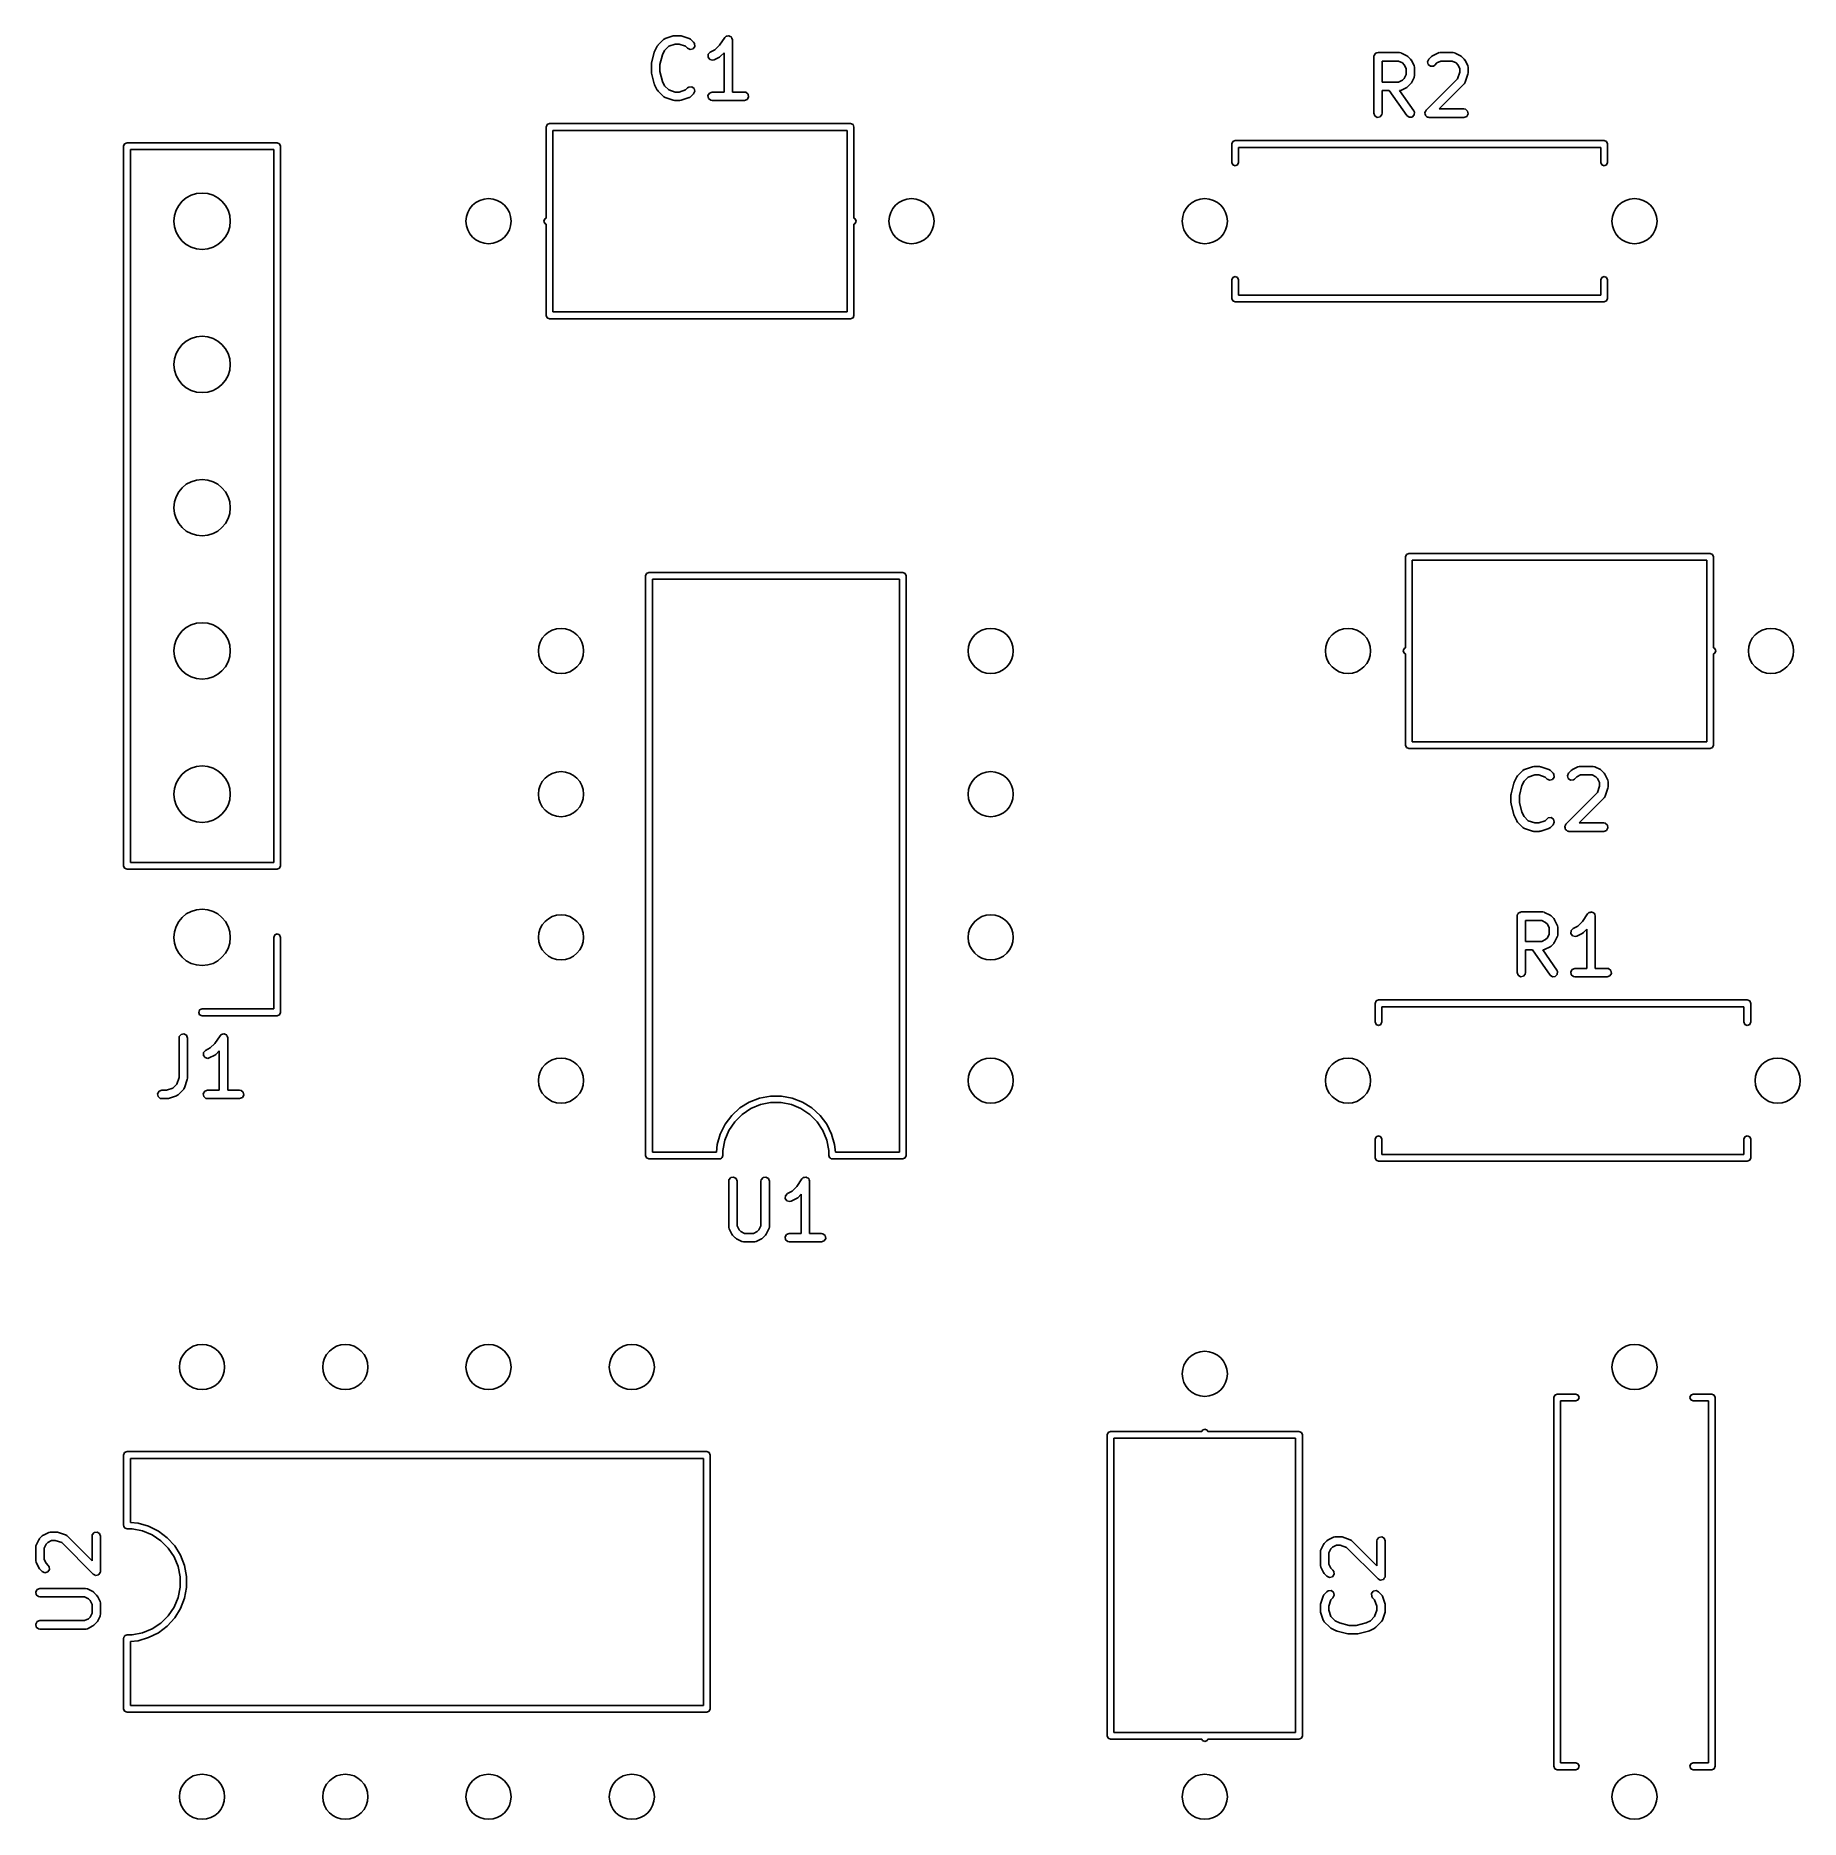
# Model space of a CAD drawing. Extents: x 129.1 to 160.4, y -117.2 to -85.6.
import ezdxf

# ---------------------------------------------------------------- set-up
doc = ezdxf.new("R2010")
doc.units = 0
doc.layers.add('BLACK', color=7, linetype='CONTINUOUS')

msp = doc.modelspace()

# ---------------------------------------------------------------- linework, layer by layer
at = {"layer": 'BLACK', "linetype": 'CONTINUOUS'}
for p, q in [((140.166491, -85.774643), (140.261729, -85.679405)), ((140.261729, -85.679405), (140.283066, -85.664464)), ((140.283066, -85.664464), (140.287534, -85.664073)), ((140.287534, -85.664073), (140.291045, -85.661287)), ((140.291045, -85.661287), (140.433901, -85.613668)), ((140.433901, -85.613668), (140.456081, -85.610378)), ((140.456081, -85.610378), (140.457619, -85.609819)), ((140.457619, -85.609819), (140.552857, -85.609819)), ((140.552857, -85.609819), (140.574939, -85.613712)), ((140.574939, -85.613712), (140.576574, -85.613668)), ((140.576574, -85.613668), (140.719431, -85.661287)), ((140.719431, -85.661287), (140.742336, -85.673689)), ((140.742336, -85.673689), (140.744683, -85.67751)), ((140.744683, -85.67751), (140.748747, -85.679405)), ((140.748747, -85.679405), (140.796366, -85.727024)), ((141.256476, -85.779896), (141.347596, -85.643216)), ((141.347596, -85.643216), (141.365589, -85.624381)), ((141.365589, -85.624381), (141.369728, -85.623169)), ((141.369728, -85.623169), (141.3725, -85.619867)), ((141.3725, -85.619867), (141.393932, -85.616087)), ((141.393932, -85.616087), (141.414827, -85.609974)), ((141.414827, -85.609974), (141.418776, -85.611706)), ((141.418776, -85.611706), (141.423024, -85.610958)), ((141.423024, -85.610958), (141.441872, -85.62184)), ((141.441872, -85.62184), (141.461807, -85.630587)), ((141.461807, -85.630587), (141.463718, -85.634454)), ((141.463718, -85.634454), (141.467453, -85.63661)), ((141.467453, -85.63661), (141.474897, -85.657063)), ((141.474897, -85.657063), (141.484545, -85.676576)), ((141.484545, -85.676576), (141.483524, -85.680765)), ((141.483524, -85.680765), (141.485, -85.684819)), ((141.485, -85.684819), (141.485, -86.609819)), ((140.051525, -86.0952), (140.099144, -85.904724)), ((140.099144, -85.904724), (140.104416, -85.892901)), ((140.104416, -85.892901), (140.104823, -85.889373)), ((140.104823, -85.889373), (140.152442, -85.794135)), ((140.152442, -85.794135), (140.1658, -85.776124)), ((140.1658, -85.776124), (140.166491, -85.774643)), ((140.242669, -85.94909), (140.199286, -86.122624)), ((140.281163, -85.872103), (140.242669, -85.94909)), ((140.355276, -85.79799), (140.281163, -85.872103)), ((140.469789, -85.759819), (140.355276, -85.79799)), ((140.540687, -85.759819), (140.469789, -85.759819)), ((140.6552, -85.79799), (140.540687, -85.759819)), ((140.6903, -85.83309), (140.6552, -85.79799)), ((140.736796, -85.854771), (140.6903, -85.83309)), ((140.786351, -85.841494), (140.736796, -85.854771)), ((140.815777, -85.799468), (140.786351, -85.841494)), ((140.796366, -85.727024), (140.811306, -85.748361)), ((140.811306, -85.748361), (140.815777, -85.799468)), ((141.052398, -85.991916), (141.055473, -85.940705)), ((141.082962, -86.033121), (141.052398, -85.991916)), ((141.055473, -85.940705), (141.090745, -85.903451)), ((141.13286, -86.045041), (141.082962, -86.033121)), ((141.090745, -85.903451), (141.175097, -85.861275)), ((141.253065, -85.989996), (141.157827, -86.037615)), ((141.175097, -85.861275), (141.256476, -85.779896)), ((141.25419, -85.988806), (141.253065, -85.989996)), ((141.272557, -85.975947), (141.25419, -85.988806)), ((141.335, -85.913504), (141.272557, -85.975947)), ((141.335, -86.609819), (141.335, -85.913504)), ((152.856905, -85.984819), (152.858622, -85.975077)), ((152.856905, -86.984819), (152.856905, -85.984819)), ((152.858044, -85.971795), (152.85971, -85.968909)), ((152.858622, -85.975077), (152.858044, -85.971795)), ((152.85971, -85.968909), (152.861428, -85.959167)), ((152.861428, -85.959167), (152.873953, -85.944239)), ((152.873953, -85.944239), (152.883696, -85.927366)), ((152.883696, -85.927366), (152.890054, -85.925051)), ((152.890054, -85.925051), (152.894405, -85.919867)), ((152.894405, -85.919867), (152.913596, -85.916482)), ((152.913596, -85.916482), (152.931905, -85.909819)), ((152.931905, -85.909819), (153.312857, -85.909819)), ((153.312857, -85.909819), (153.338509, -85.914342)), ((153.338509, -85.914342), (153.341944, -85.917224)), ((153.341944, -85.917224), (153.346398, -85.917737)), ((153.346398, -85.917737), (153.441636, -85.965356)), ((153.441636, -85.965356), (153.459646, -85.978714)), ((153.459646, -85.978714), (153.461128, -85.979405)), ((153.461128, -85.979405), (153.508747, -86.027024)), ((153.508747, -86.027024), (153.521606, -86.04539)), ((153.809572, -86.073521), (153.831253, -86.027024)), ((153.831253, -86.027024), (153.878872, -85.979405)), ((153.878872, -85.979405), (153.897238, -85.966545)), ((153.897238, -85.966545), (153.898364, -85.965356)), ((153.898364, -85.965356), (153.993602, -85.917737)), ((153.993602, -85.917737), (154.018568, -85.910311)), ((154.018568, -85.910311), (154.022929, -85.911352)), ((154.022929, -85.911352), (154.027143, -85.909819)), ((154.027143, -85.909819), (154.265238, -85.909819)), ((154.265238, -85.909819), (154.29089, -85.914342)), ((154.29089, -85.914342), (154.294325, -85.917224)), ((154.294325, -85.917224), (154.298779, -85.917737)), ((154.298779, -85.917737), (154.394017, -85.965356)), ((154.394017, -85.965356), (154.412027, -85.978714)), ((154.412027, -85.978714), (154.413509, -85.979405)), ((154.413509, -85.979405), (154.461128, -86.027024)), ((154.461128, -86.027024), (154.473987, -86.04539)), ((140.049286, -86.11339), (140.051885, -86.098648)), ((140.049286, -86.256247), (140.049286, -86.11339)), ((140.050471, -86.259504), (140.049286, -86.256247)), ((140.051525, -86.274437), (140.050471, -86.259504)), ((140.051885, -86.098648), (140.051525, -86.0952)), ((140.099144, -86.464913), (140.051525, -86.274437)), ((140.199286, -86.122624), (140.199286, -86.247013)), ((140.199286, -86.247013), (140.242669, -86.420547)), ((141.157827, -86.037615), (141.13286, -86.045041)), ((153.295152, -86.059819), (153.006905, -86.059819)), ((153.006905, -86.059819), (153.006905, -86.433628)), ((153.363668, -86.094077), (153.295152, -86.059819)), ((153.394075, -86.124484), (153.363668, -86.094077)), ((153.428333, -86.193), (153.394075, -86.124484)), ((153.394075, -86.368963), (153.428333, -86.300447)), ((153.428333, -86.300447), (153.428333, -86.193)), ((153.521606, -86.04539), (153.522796, -86.046516)), ((153.522796, -86.046516), (153.570415, -86.141754)), ((153.570415, -86.141754), (153.577841, -86.16672)), ((153.570927, -86.347239), (153.570415, -86.351693)), ((153.57381, -86.343804), (153.570927, -86.347239)), ((153.578333, -86.318152), (153.57381, -86.343804)), ((153.577841, -86.16672), (153.576799, -86.171081)), ((153.576799, -86.171081), (153.578333, -86.175295)), ((153.578333, -86.175295), (153.578333, -86.318152)), ((153.822849, -86.123075), (153.809572, -86.073521)), ((153.864875, -86.152502), (153.822849, -86.123075)), ((153.915982, -86.14803), (153.864875, -86.152502)), ((153.937319, -86.13309), (153.915982, -86.14803)), ((153.976332, -86.094077), (153.937319, -86.13309)), ((154.044848, -86.059819), (153.976332, -86.094077)), ((154.247533, -86.059819), (154.044848, -86.059819)), ((154.316049, -86.094077), (154.247533, -86.059819)), ((154.346456, -86.124484), (154.316049, -86.094077)), ((154.342542, -86.372876), (154.380714, -86.258363)), ((154.380714, -86.193), (154.346456, -86.124484)), ((154.380714, -86.258363), (154.380714, -86.193)), ((154.473987, -86.04539), (154.475177, -86.046516)), ((154.475177, -86.046516), (154.522796, -86.141754)), ((154.526865, -86.294251), (154.479246, -86.437107)), ((154.522796, -86.141754), (154.530222, -86.16672)), ((154.530714, -86.270533), (154.52682, -86.292615)), ((154.52682, -86.292615), (154.526865, -86.294251)), ((154.530222, -86.16672), (154.52918, -86.171081)), ((154.52918, -86.171081), (154.530714, -86.175295)), ((154.530714, -86.175295), (154.530714, -86.270533)), ((140.101132, -86.467857), (140.099144, -86.464913)), ((140.104823, -86.480264), (140.101132, -86.467857)), ((140.152442, -86.575502), (140.104823, -86.480264)), ((140.153628, -86.576625), (140.152442, -86.575502)), ((140.166491, -86.594994), (140.153628, -86.576625)), ((140.261729, -86.690233), (140.166491, -86.594994)), ((140.242669, -86.420547), (140.281163, -86.497534)), ((140.281163, -86.497534), (140.355276, -86.571648)), ((140.355276, -86.571648), (140.469789, -86.609819)), ((140.469789, -86.609819), (140.540687, -86.609819)), ((140.540687, -86.609819), (140.6552, -86.571647)), ((140.6552, -86.571647), (140.690299, -86.536548)), ((140.690299, -86.536548), (140.711636, -86.521607)), ((140.711636, -86.521607), (140.762744, -86.517135)), ((140.796366, -86.642613), (140.748748, -86.690232)), ((140.762744, -86.517135), (140.804769, -86.546561)), ((140.818047, -86.596116), (140.796366, -86.642613)), ((140.804769, -86.546561), (140.818047, -86.596116)), ((141.050425, -86.671795), (141.076077, -86.627366)), ((141.076077, -86.627366), (141.124286, -86.609819)), ((141.124286, -86.609819), (141.335, -86.609819)), ((141.485, -86.609819), (141.695714, -86.609819)), ((141.695714, -86.609819), (141.721366, -86.614342)), ((141.721366, -86.614342), (141.760666, -86.647319)), ((141.760666, -86.647319), (141.769575, -86.697843)), ((153.006905, -86.433628), (153.295152, -86.433628)), ((153.130951, -86.583628), (153.006905, -86.583628)), ((153.006905, -86.583628), (153.006905, -86.984819)), ((153.441891, -87.027829), (153.130951, -86.583628)), ((153.295152, -86.433628), (153.363668, -86.39937)), ((153.31707, -86.582094), (153.313806, -86.583282)), ((153.313806, -86.583282), (153.564776, -86.94181)), ((153.321431, -86.583136), (153.31707, -86.582094)), ((153.346398, -86.57571), (153.321431, -86.583136)), ((153.441636, -86.528091), (153.346398, -86.57571)), ((153.363668, -86.39937), (153.394075, -86.368963)), ((153.442761, -86.526901), (153.441636, -86.528091)), ((153.461128, -86.514042), (153.442761, -86.526901)), ((153.508747, -86.466423), (153.461128, -86.514042)), ((153.509438, -86.464941), (153.508747, -86.466423)), ((153.522796, -86.446931), (153.509438, -86.464941)), ((153.570415, -86.351693), (153.522796, -86.446931)), ((153.783634, -86.931786), (154.342542, -86.372876)), ((154.461128, -86.466423), (154.017733, -86.909819)), ((154.463023, -86.462358), (154.461128, -86.466423)), ((154.466843, -86.460012), (154.463023, -86.462358)), ((154.479246, -86.437107), (154.466843, -86.460012)), ((140.265793, -86.692128), (140.261729, -86.690233)), ((140.26814, -86.695948), (140.265793, -86.692128)), ((140.291045, -86.708351), (140.26814, -86.695948)), ((140.433901, -86.75597), (140.291045, -86.708351)), ((140.435536, -86.755925), (140.433901, -86.75597)), ((140.457619, -86.759819), (140.435536, -86.755925)), ((140.552857, -86.759819), (140.457619, -86.759819)), ((140.554395, -86.759258), (140.552857, -86.759819)), ((140.576574, -86.75597), (140.554395, -86.759258)), ((140.719431, -86.708351), (140.576574, -86.75597)), ((140.722942, -86.705563), (140.719431, -86.708351)), ((140.727411, -86.705173), (140.722942, -86.705563)), ((140.748748, -86.690232), (140.727411, -86.705173)), ((141.059334, -86.722319), (141.050425, -86.671795)), ((141.098634, -86.755296), (141.059334, -86.722319)), ((141.124286, -86.759819), (141.098634, -86.755296)), ((141.695714, -86.759819), (141.124286, -86.759819)), ((141.743923, -86.742272), (141.695714, -86.759819)), ((141.769575, -86.697843), (141.743923, -86.742272)), ((153.564776, -86.94181), (153.575781, -86.965418)), ((153.575781, -86.965418), (153.571302, -87.016525)), ((153.761953, -86.978283), (153.763402, -86.975175)), ((153.767794, -87.000085), (153.761953, -86.978283)), ((153.762806, -86.971795), (153.774096, -86.952239)), ((153.763402, -86.975175), (153.762806, -86.971795)), ((153.774096, -86.952239), (153.783634, -86.931786)), ((154.017733, -86.909819), (154.455714, -86.909819)), ((154.455714, -86.909819), (154.481366, -86.914342)), ((154.481366, -86.914342), (154.520666, -86.947319)), ((154.520666, -86.947319), (154.529575, -86.997843)), ((138.18, -87.23), (138.197574, -87.187574)), ((138.18, -88.848284), (138.18, -87.23)), ((138.197574, -87.187574), (138.24, -87.17)), ((138.24, -87.17), (143.58, -87.17)), ((138.3, -87.29), (138.3, -90.51)), ((143.52, -87.29), (138.3, -87.29)), ((143.52, -90.51), (143.52, -87.29)), ((143.58, -87.17), (143.622426, -87.187574)), ((143.622426, -87.187574), (143.64, -87.23)), ((143.64, -87.23), (143.64, -88.848284)), ((152.874452, -87.033028), (152.856905, -86.984819)), ((152.918881, -87.05868), (152.874452, -87.033028)), ((152.969405, -87.049771), (152.918881, -87.05868)), ((153.002382, -87.010471), (152.969405, -87.049771)), ((153.006905, -86.984819), (153.002382, -87.010471)), ((153.483912, -87.057261), (153.441891, -87.027829)), ((153.53502, -87.052797), (153.483912, -87.057261)), ((153.571302, -87.016525), (153.53502, -87.052797)), ((153.771715, -87.022319), (153.767794, -87.000085)), ((153.774342, -87.024523), (153.771715, -87.022319)), ((153.77523, -87.027837), (153.774342, -87.024523)), ((153.793721, -87.040785), (153.77523, -87.027837)), ((153.811015, -87.055296), (153.793721, -87.040785)), ((153.815599, -87.056104), (153.811015, -87.055296)), ((153.817256, -87.057264), (153.815599, -87.056104)), ((153.820544, -87.056976), (153.817256, -87.057264)), ((153.836667, -87.059819), (153.820544, -87.056976)), ((154.455714, -87.059819), (153.836667, -87.059819)), ((154.503923, -87.042272), (154.455714, -87.059819)), ((154.529575, -86.997843), (154.503923, -87.042272)), ((130.69, -87.57), (130.707574, -87.527574)), ((130.69, -100.33), (130.69, -87.57)), ((130.707574, -87.527574), (130.75, -87.51)), ((130.75, -87.51), (133.41, -87.51)), ((133.41, -87.51), (133.452426, -87.527574)), ((133.452426, -87.527574), (133.47, -87.57)), ((133.47, -87.57), (133.47, -100.33)), ((150.34, -87.53), (150.357574, -87.487574)), ((150.34, -87.86), (150.34, -87.53)), ((150.357574, -87.487574), (150.4, -87.47)), ((150.4, -87.47), (156.94, -87.47)), ((156.88, -87.59), (150.46, -87.59)), ((150.46, -87.59), (150.46, -87.86)), ((156.88, -87.86), (156.88, -87.59)), ((156.94, -87.47), (156.982426, -87.487574)), ((156.982426, -87.487574), (157, -87.53)), ((157, -87.53), (157, -87.86)), ((130.81, -87.63), (130.81, -100.27)), ((133.35, -87.63), (130.81, -87.63)), ((133.35, -100.27), (133.35, -87.63)), ((150.357574, -87.902426), (150.34, -87.86)), ((150.4, -87.92), (150.357574, -87.902426)), ((150.442426, -87.902426), (150.4, -87.92)), ((150.46, -87.86), (150.442426, -87.902426)), ((156.897574, -87.902426), (156.88, -87.86)), ((156.94, -87.92), (156.897574, -87.902426)), ((156.982426, -87.902426), (156.94, -87.92)), ((157, -87.86), (156.982426, -87.902426)), ((138.14, -88.9), (138.157574, -88.857574)), ((138.157574, -88.857574), (138.18, -88.848284)), ((143.64, -88.848284), (143.662426, -88.857574)), ((143.662426, -88.857574), (143.68, -88.9)), ((138.157574, -88.942426), (138.14, -88.9)), ((138.18, -88.951715), (138.157574, -88.942426)), ((138.18, -90.57), (138.18, -88.951715)), ((143.662426, -88.942426), (143.64, -88.951715)), ((143.64, -88.951715), (143.64, -90.57)), ((143.68, -88.9), (143.662426, -88.942426)), ((150.34, -89.94), (150.357574, -89.897574)), ((150.34, -90.27), (150.34, -89.94)), ((150.357574, -89.897574), (150.4, -89.88)), ((150.4, -89.88), (150.442426, -89.897574)), ((150.442426, -89.897574), (150.46, -89.94)), ((150.46, -89.94), (150.46, -90.21)), ((156.88, -89.94), (156.897574, -89.897574)), ((156.88, -90.21), (156.88, -89.94)), ((156.897574, -89.897574), (156.94, -89.88)), ((156.94, -89.88), (156.982426, -89.897574)), ((156.982426, -89.897574), (157, -89.94)), ((157, -89.94), (157, -90.27)), ((150.357574, -90.312426), (150.34, -90.27)), ((150.4, -90.33), (150.357574, -90.312426)), ((156.94, -90.33), (150.4, -90.33)), ((150.46, -90.21), (156.88, -90.21)), ((156.982426, -90.312426), (156.94, -90.33)), ((157, -90.27), (156.982426, -90.312426)), ((138.197574, -90.612426), (138.18, -90.57)), ((138.24, -90.63), (138.197574, -90.612426)), ((143.58, -90.63), (138.24, -90.63)), ((138.3, -90.51), (143.52, -90.51)), ((143.622426, -90.612426), (143.58, -90.63)), ((143.64, -90.57), (143.622426, -90.612426)), ((153.42, -94.85), (153.437574, -94.807574)), ((153.42, -96.468284), (153.42, -94.85)), ((153.437574, -94.807574), (153.48, -94.79)), ((153.48, -94.79), (158.82, -94.79)), ((158.82, -94.79), (158.862426, -94.807574)), ((158.862426, -94.807574), (158.88, -94.85)), ((158.88, -94.85), (158.88, -96.468284)), ((139.945, -95.19), (139.962574, -95.147574)), ((139.945, -105.47), (139.945, -95.19)), ((139.962574, -95.147574), (140.005, -95.13)), ((140.005, -95.13), (144.505, -95.13)), ((144.505, -95.13), (144.547426, -95.147574)), ((144.547426, -95.147574), (144.565, -95.19)), ((144.565, -95.19), (144.565, -105.47)), ((153.54, -94.91), (153.54, -98.13)), ((158.76, -94.91), (153.54, -94.91)), ((158.76, -98.13), (158.76, -94.91)), ((140.065, -95.25), (140.065, -105.41)), ((144.445, -95.25), (140.065, -95.25)), ((144.445, -105.41), (144.445, -95.25)), ((153.397574, -96.477574), (153.42, -96.468284)), ((158.88, -96.468284), (158.902426, -96.477574)), ((153.38, -96.52), (153.397574, -96.477574)), ((153.397574, -96.562426), (153.38, -96.52)), ((153.42, -96.571715), (153.397574, -96.562426)), ((153.42, -98.19), (153.42, -96.571715)), ((158.902426, -96.562426), (158.88, -96.571715)), ((158.88, -96.571715), (158.88, -98.19)), ((158.902426, -96.477574), (158.92, -96.52)), ((158.92, -96.52), (158.902426, -96.562426)), ((153.437574, -98.232426), (153.42, -98.19)), ((153.48, -98.25), (153.437574, -98.232426)), ((158.82, -98.25), (153.48, -98.25)), ((153.54, -98.13), (158.76, -98.13)), ((158.862426, -98.232426), (158.82, -98.25)), ((158.88, -98.19), (158.862426, -98.232426)), ((155.406491, -98.734643), (155.501729, -98.639405)), ((155.501729, -98.639405), (155.523066, -98.624464)), ((155.523066, -98.624464), (155.527534, -98.624073)), ((155.527534, -98.624073), (155.531045, -98.621287)), ((155.531045, -98.621287), (155.673901, -98.573668)), ((155.673901, -98.573668), (155.696081, -98.570378)), ((155.696081, -98.570378), (155.697619, -98.569819)), ((155.697619, -98.569819), (155.792857, -98.569819)), ((155.792857, -98.569819), (155.814939, -98.573712)), ((155.814939, -98.573712), (155.816574, -98.573668)), ((155.816574, -98.573668), (155.959431, -98.621287)), ((155.959431, -98.621287), (155.982336, -98.633689)), ((155.982336, -98.633689), (155.984683, -98.63751)), ((155.984683, -98.63751), (155.988747, -98.639405)), ((155.988747, -98.639405), (156.036366, -98.687024)), ((156.311253, -98.687024), (156.358872, -98.639405)), ((156.358872, -98.639405), (156.377238, -98.626545)), ((156.377238, -98.626545), (156.378364, -98.625356)), ((156.378364, -98.625356), (156.473602, -98.577737)), ((156.473602, -98.577737), (156.498568, -98.570311)), ((156.498568, -98.570311), (156.502929, -98.571352)), ((156.502929, -98.571352), (156.507143, -98.569819)), ((156.507143, -98.569819), (156.745238, -98.569819)), ((156.745238, -98.569819), (156.77089, -98.574342)), ((156.77089, -98.574342), (156.774325, -98.577224)), ((156.774325, -98.577224), (156.778779, -98.577737)), ((156.778779, -98.577737), (156.874017, -98.625356)), ((156.874017, -98.625356), (156.892027, -98.638714)), ((156.892027, -98.638714), (156.893509, -98.639405)), ((156.893509, -98.639405), (156.941128, -98.687024)), ((155.291525, -99.0552), (155.339144, -98.864724)), ((155.339144, -98.864724), (155.344416, -98.852901)), ((155.344416, -98.852901), (155.344823, -98.849373)), ((155.344823, -98.849373), (155.392442, -98.754135)), ((155.392442, -98.754135), (155.4058, -98.736124)), ((155.4058, -98.736124), (155.406491, -98.734643)), ((155.482669, -98.90909), (155.439286, -99.082624)), ((155.521163, -98.832103), (155.482669, -98.90909)), ((155.595276, -98.75799), (155.521163, -98.832103)), ((155.709789, -98.719819), (155.595276, -98.75799)), ((155.780687, -98.719819), (155.709789, -98.719819)), ((155.8952, -98.75799), (155.780687, -98.719819)), ((155.9303, -98.79309), (155.8952, -98.75799)), ((155.976796, -98.814771), (155.9303, -98.79309)), ((156.026351, -98.801494), (155.976796, -98.814771)), ((156.055777, -98.759468), (156.026351, -98.801494)), ((156.036366, -98.687024), (156.051306, -98.708361)), ((156.051306, -98.708361), (156.055777, -98.759468)), ((156.289572, -98.733521), (156.311253, -98.687024)), ((156.302849, -98.783075), (156.289572, -98.733521)), ((156.344875, -98.812502), (156.302849, -98.783075)), ((156.395982, -98.80803), (156.344875, -98.812502)), ((156.417319, -98.79309), (156.395982, -98.80803)), ((156.456332, -98.754077), (156.417319, -98.79309)), ((156.524848, -98.719819), (156.456332, -98.754077)), ((156.727533, -98.719819), (156.524848, -98.719819)), ((156.796049, -98.754077), (156.727533, -98.719819)), ((156.826456, -98.784484), (156.796049, -98.754077)), ((156.822542, -99.032876), (156.860714, -98.918363)), ((156.860714, -98.853), (156.826456, -98.784484)), ((156.860714, -98.918363), (156.860714, -98.853)), ((156.941128, -98.687024), (156.953987, -98.70539)), ((156.953987, -98.70539), (156.955177, -98.706516)), ((156.955177, -98.706516), (157.002796, -98.801754)), ((157.006865, -98.954251), (156.959246, -99.097107)), ((157.002796, -98.801754), (157.010222, -98.82672)), ((157.010714, -98.930533), (157.00682, -98.952615)), ((157.00682, -98.952615), (157.006865, -98.954251)), ((157.010222, -98.82672), (157.00918, -98.831081)), ((157.00918, -98.831081), (157.010714, -98.835295)), ((157.010714, -98.835295), (157.010714, -98.930533)), ((155.289286, -99.07339), (155.291885, -99.058648)), ((155.289286, -99.216247), (155.289286, -99.07339)), ((155.290471, -99.219504), (155.289286, -99.216247)), ((155.291525, -99.234437), (155.290471, -99.219504)), ((155.291885, -99.058648), (155.291525, -99.0552)), ((155.339144, -99.424913), (155.291525, -99.234437)), ((155.439286, -99.082624), (155.439286, -99.207013)), ((155.439286, -99.207013), (155.482669, -99.380547)), ((156.263634, -99.591786), (156.822542, -99.032876)), ((156.941128, -99.126423), (156.497733, -99.569819)), ((156.943023, -99.122358), (156.941128, -99.126423)), ((156.946843, -99.120012), (156.943023, -99.122358)), ((156.959246, -99.097107), (156.946843, -99.120012)), ((155.341132, -99.427857), (155.339144, -99.424913)), ((155.344823, -99.440264), (155.341132, -99.427857)), ((155.392442, -99.535502), (155.344823, -99.440264)), ((155.393628, -99.536625), (155.392442, -99.535502)), ((155.406491, -99.554994), (155.393628, -99.536625)), ((155.501729, -99.650233), (155.406491, -99.554994)), ((155.482669, -99.380547), (155.521163, -99.457534)), ((155.521163, -99.457534), (155.595276, -99.531648)), ((155.595276, -99.531648), (155.709789, -99.569819)), ((155.709789, -99.569819), (155.780687, -99.569819)), ((155.780687, -99.569819), (155.8952, -99.531647)), ((155.8952, -99.531647), (155.930299, -99.496548)), ((155.930299, -99.496548), (155.951636, -99.481607)), ((155.951636, -99.481607), (156.002744, -99.477135)), ((156.036366, -99.602613), (155.988748, -99.650232)), ((156.002744, -99.477135), (156.044769, -99.506561)), ((156.058047, -99.556116), (156.036366, -99.602613)), ((156.044769, -99.506561), (156.058047, -99.556116)), ((156.242806, -99.631795), (156.254096, -99.612239)), ((156.243402, -99.635175), (156.242806, -99.631795)), ((156.254096, -99.612239), (156.263634, -99.591786)), ((156.497733, -99.569819), (156.935714, -99.569819)), ((156.935714, -99.569819), (156.961366, -99.574342)), ((156.961366, -99.574342), (157.000666, -99.607319)), ((157.000666, -99.607319), (157.009575, -99.657843)), ((155.505793, -99.652128), (155.501729, -99.650233)), ((155.50814, -99.655948), (155.505793, -99.652128)), ((155.531045, -99.668351), (155.50814, -99.655948)), ((155.673901, -99.71597), (155.531045, -99.668351)), ((155.675536, -99.715925), (155.673901, -99.71597)), ((155.697619, -99.719819), (155.675536, -99.715925)), ((155.792857, -99.719819), (155.697619, -99.719819)), ((155.794395, -99.719258), (155.792857, -99.719819)), ((155.816574, -99.71597), (155.794395, -99.719258)), ((155.959431, -99.668351), (155.816574, -99.71597)), ((155.962942, -99.665563), (155.959431, -99.668351)), ((155.967411, -99.665173), (155.962942, -99.665563)), ((155.988748, -99.650232), (155.967411, -99.665173)), ((156.241953, -99.638283), (156.243402, -99.635175)), ((156.247794, -99.660085), (156.241953, -99.638283)), ((156.251715, -99.682319), (156.247794, -99.660085)), ((156.254342, -99.684523), (156.251715, -99.682319)), ((156.25523, -99.687837), (156.254342, -99.684523)), ((156.273721, -99.700785), (156.25523, -99.687837)), ((156.291015, -99.715296), (156.273721, -99.700785)), ((156.295599, -99.716104), (156.291015, -99.715296)), ((156.297256, -99.717264), (156.295599, -99.716104)), ((156.300544, -99.716976), (156.297256, -99.717264)), ((156.316667, -99.719819), (156.300544, -99.716976)), ((156.935714, -99.719819), (156.316667, -99.719819)), ((156.983923, -99.702272), (156.935714, -99.719819)), ((157.009575, -99.657843), (156.983923, -99.702272)), ((130.707574, -100.372426), (130.69, -100.33)), ((130.75, -100.39), (130.707574, -100.372426)), ((133.41, -100.39), (130.75, -100.39)), ((130.81, -100.27), (133.35, -100.27)), ((133.452426, -100.372426), (133.41, -100.39)), ((133.47, -100.33), (133.452426, -100.372426)), ((155.396905, -101.224819), (155.398622, -101.215077)), ((155.398044, -101.211795), (155.39971, -101.208909)), ((155.398622, -101.215077), (155.398044, -101.211795)), ((155.39971, -101.208909), (155.401428, -101.199167)), ((155.401428, -101.199167), (155.413953, -101.184239)), ((155.413953, -101.184239), (155.423696, -101.167366)), ((155.423696, -101.167366), (155.430054, -101.165051)), ((155.430054, -101.165051), (155.434405, -101.159867)), ((155.434405, -101.159867), (155.453596, -101.156482)), ((155.453596, -101.156482), (155.471905, -101.149819)), ((155.471905, -101.149819), (155.852857, -101.149819)), ((155.852857, -101.149819), (155.878509, -101.154342)), ((155.878509, -101.154342), (155.881944, -101.157224)), ((155.881944, -101.157224), (155.886398, -101.157737)), ((155.886398, -101.157737), (155.981636, -101.205356)), ((155.981636, -101.205356), (155.999646, -101.218714)), ((156.556476, -101.319896), (156.647596, -101.183216)), ((156.647596, -101.183216), (156.665589, -101.164381)), ((156.665589, -101.164381), (156.669728, -101.163169)), ((156.669728, -101.163169), (156.6725, -101.159867)), ((156.6725, -101.159867), (156.693932, -101.156087)), ((156.693932, -101.156087), (156.714827, -101.149974)), ((156.714827, -101.149974), (156.718776, -101.151706)), ((156.718776, -101.151706), (156.723024, -101.150958)), ((156.723024, -101.150958), (156.741872, -101.16184)), ((156.741872, -101.16184), (156.761807, -101.170587)), ((156.761807, -101.170587), (156.763718, -101.174454)), ((156.763718, -101.174454), (156.767453, -101.17661)), ((156.767453, -101.17661), (156.774897, -101.197063)), ((156.774897, -101.197063), (156.784545, -101.216576)), ((156.784545, -101.216576), (156.783524, -101.220765)), ((155.396905, -102.224819), (155.396905, -101.224819)), ((155.835152, -101.299819), (155.546905, -101.299819)), ((155.546905, -101.299819), (155.546905, -101.673628)), ((155.903668, -101.334077), (155.835152, -101.299819)), ((155.934075, -101.364484), (155.903668, -101.334077)), ((155.968333, -101.433), (155.934075, -101.364484)), ((155.968333, -101.540447), (155.968333, -101.433)), ((155.999646, -101.218714), (156.001128, -101.219405)), ((156.001128, -101.219405), (156.048747, -101.267024)), ((156.048747, -101.267024), (156.061606, -101.28539)), ((156.061606, -101.28539), (156.062796, -101.286516)), ((156.062796, -101.286516), (156.110415, -101.381754)), ((156.110415, -101.381754), (156.117841, -101.40672)), ((156.117841, -101.40672), (156.116799, -101.411081)), ((156.116799, -101.411081), (156.118333, -101.415295)), ((156.118333, -101.415295), (156.118333, -101.558152)), ((156.352398, -101.531916), (156.355473, -101.480705)), ((156.382962, -101.573121), (156.352398, -101.531916)), ((156.355473, -101.480705), (156.390745, -101.443451)), ((156.390745, -101.443451), (156.475097, -101.401275)), ((156.553065, -101.529996), (156.457827, -101.577615)), ((156.475097, -101.401275), (156.556476, -101.319896)), ((156.55419, -101.528806), (156.553065, -101.529996)), ((156.572557, -101.515947), (156.55419, -101.528806)), ((156.635, -101.453504), (156.572557, -101.515947)), ((156.635, -102.149819), (156.635, -101.453504)), ((156.783524, -101.220765), (156.785, -101.224819)), ((156.785, -101.224819), (156.785, -102.149819)), ((133.35, -101.6), (133.367574, -101.557574)), ((133.35, -102.87), (133.35, -101.6)), ((133.367574, -101.557574), (133.41, -101.54)), ((133.41, -101.54), (133.452426, -101.557574)), ((133.452426, -101.557574), (133.47, -101.6)), ((133.47, -101.6), (133.47, -102.93)), ((155.546905, -101.673628), (155.835152, -101.673628)), ((155.670951, -101.823628), (155.546905, -101.823628)), ((155.546905, -101.823628), (155.546905, -102.224819)), ((155.981891, -102.267829), (155.670951, -101.823628)), ((155.835152, -101.673628), (155.903668, -101.63937)), ((155.85707, -101.822094), (155.853806, -101.823282)), ((155.853806, -101.823282), (156.104776, -102.18181)), ((155.861431, -101.823136), (155.85707, -101.822094)), ((155.886398, -101.81571), (155.861431, -101.823136)), ((155.981636, -101.768091), (155.886398, -101.81571)), ((155.903668, -101.63937), (155.934075, -101.608963)), ((155.934075, -101.608963), (155.968333, -101.540447)), ((155.982761, -101.766901), (155.981636, -101.768091)), ((156.001128, -101.754042), (155.982761, -101.766901)), ((156.048747, -101.706423), (156.001128, -101.754042)), ((156.049438, -101.704941), (156.048747, -101.706423)), ((156.062796, -101.686931), (156.049438, -101.704941)), ((156.110415, -101.591693), (156.062796, -101.686931)), ((156.110927, -101.587239), (156.110415, -101.591693)), ((156.11381, -101.583804), (156.110927, -101.587239)), ((156.118333, -101.558152), (156.11381, -101.583804)), ((156.43286, -101.585041), (156.382962, -101.573121)), ((156.457827, -101.577615), (156.43286, -101.585041)), ((156.376077, -102.167366), (156.424286, -102.149819)), ((156.424286, -102.149819), (156.635, -102.149819)), ((156.785, -102.149819), (156.995714, -102.149819)), ((156.995714, -102.149819), (157.021366, -102.154342)), ((157.021366, -102.154342), (157.060666, -102.187319)), ((155.414452, -102.273028), (155.396905, -102.224819)), ((155.458881, -102.29868), (155.414452, -102.273028)), ((155.509405, -102.289771), (155.458881, -102.29868)), ((155.542382, -102.250471), (155.509405, -102.289771)), ((155.546905, -102.224819), (155.542382, -102.250471)), ((156.023912, -102.297261), (155.981891, -102.267829)), ((156.07502, -102.292797), (156.023912, -102.297261)), ((156.111302, -102.256525), (156.07502, -102.292797)), ((156.104776, -102.18181), (156.115781, -102.205418)), ((156.115781, -102.205418), (156.111302, -102.256525)), ((156.350425, -102.211795), (156.376077, -102.167366)), ((156.359334, -102.262319), (156.350425, -102.211795)), ((156.398634, -102.295296), (156.359334, -102.262319)), ((156.424286, -102.299819), (156.398634, -102.295296)), ((156.995714, -102.299819), (156.424286, -102.299819)), ((157.043923, -102.282272), (156.995714, -102.299819)), ((157.069575, -102.237843), (157.043923, -102.282272)), ((157.060666, -102.187319), (157.069575, -102.237843)), ((152.88, -102.77), (152.897574, -102.727574)), ((152.88, -103.1), (152.88, -102.77)), ((152.897574, -102.727574), (152.94, -102.71)), ((152.94, -102.71), (159.48, -102.71)), ((159.48, -102.71), (159.522426, -102.727574)), ((159.522426, -102.727574), (159.54, -102.77)), ((159.54, -102.77), (159.54, -103.1)), ((132.02, -102.93), (132.037574, -102.887574)), ((132.037574, -102.972426), (132.02, -102.93)), ((132.037574, -102.887574), (132.08, -102.87)), ((132.08, -102.99), (132.037574, -102.972426)), ((132.08, -102.87), (133.35, -102.87)), ((133.41, -102.99), (132.08, -102.99)), ((133.452426, -102.972426), (133.41, -102.99)), ((133.47, -102.93), (133.452426, -102.972426)), ((152.897574, -103.142426), (152.88, -103.1)), ((153, -103.1), (152.982426, -103.142426)), ((159.42, -102.83), (153, -102.83)), ((153, -102.83), (153, -103.1)), ((159.42, -103.1), (159.42, -102.83)), ((159.437574, -103.142426), (159.42, -103.1)), ((159.54, -103.1), (159.522426, -103.142426)), ((131.671666, -103.384819), (131.676189, -103.359167)), ((131.671666, -104.086934), (131.671666, -103.384819)), ((131.676189, -103.359167), (131.709166, -103.319867)), ((131.709166, -103.319867), (131.75969, -103.310958)), ((131.75969, -103.310958), (131.804119, -103.33661)), ((131.804119, -103.33661), (131.821666, -103.384819)), ((131.821666, -103.384819), (131.821666, -104.099104)), ((132.307428, -103.479896), (132.398548, -103.343216)), ((132.398548, -103.343216), (132.416541, -103.324381)), ((132.416541, -103.324381), (132.42068, -103.323169)), ((132.42068, -103.323169), (132.423452, -103.319867)), ((132.423452, -103.319867), (132.444884, -103.316087)), ((132.444884, -103.316087), (132.465779, -103.309974)), ((132.465779, -103.309974), (132.469728, -103.311706)), ((132.469728, -103.311706), (132.473976, -103.310958)), ((132.473976, -103.310958), (132.492824, -103.32184)), ((132.492824, -103.32184), (132.512759, -103.330587)), ((132.512759, -103.330587), (132.51467, -103.334454)), ((132.51467, -103.334454), (132.518405, -103.33661)), ((132.518405, -103.33661), (132.525849, -103.357063)), ((132.525849, -103.357063), (132.535497, -103.376576)), ((132.535497, -103.376576), (132.534476, -103.380765)), ((132.534476, -103.380765), (132.535952, -103.384819)), ((132.535952, -103.384819), (132.535952, -104.309819)), ((152.94, -103.16), (152.897574, -103.142426)), ((152.982426, -103.142426), (152.94, -103.16)), ((159.48, -103.16), (159.437574, -103.142426)), ((159.522426, -103.142426), (159.48, -103.16)), ((132.10335, -103.691916), (132.106425, -103.640705)), ((132.133914, -103.733121), (132.10335, -103.691916)), ((132.106425, -103.640705), (132.141697, -103.603451)), ((132.183812, -103.745041), (132.133914, -103.733121)), ((132.141697, -103.603451), (132.226049, -103.561275)), ((132.208779, -103.737615), (132.183812, -103.745041)), ((132.304017, -103.689996), (132.208779, -103.737615)), ((132.226049, -103.561275), (132.307428, -103.479896)), ((132.305142, -103.688806), (132.304017, -103.689996)), ((132.323509, -103.675947), (132.305142, -103.688806)), ((132.385952, -103.613504), (132.323509, -103.675947)), ((132.385952, -104.309819), (132.385952, -103.613504)), ((131.291853, -104.371795), (131.317505, -104.327366)), ((131.300762, -104.422319), (131.291853, -104.371795)), ((131.317505, -104.327366), (131.365714, -104.309819)), ((131.365714, -104.309819), (131.448782, -104.309819)), ((131.448782, -104.309819), (131.563295, -104.271647)), ((131.563295, -104.271647), (131.633494, -104.201447)), ((131.633494, -104.201447), (131.671666, -104.086934)), ((131.752081, -104.294993), (131.656842, -104.390233)), ((131.753975, -104.290929), (131.752081, -104.294993)), ((131.757795, -104.288583), (131.753975, -104.290929)), ((131.770198, -104.265678), (131.757795, -104.288583)), ((131.817817, -104.122822), (131.770198, -104.265678)), ((131.821666, -104.099104), (131.817772, -104.121186)), ((131.817772, -104.121186), (131.817817, -104.122822)), ((132.101377, -104.371795), (132.127029, -104.327366)), ((132.110286, -104.422319), (132.101377, -104.371795)), ((132.127029, -104.327366), (132.175238, -104.309819)), ((132.175238, -104.309819), (132.385952, -104.309819)), ((132.535952, -104.309819), (132.746666, -104.309819)), ((132.746666, -104.309819), (132.772318, -104.314342)), ((132.772318, -104.314342), (132.811618, -104.347319)), ((132.811618, -104.347319), (132.820527, -104.397843)), ((131.340062, -104.455296), (131.300762, -104.422319)), ((131.365714, -104.459819), (131.340062, -104.455296)), ((131.460952, -104.459819), (131.365714, -104.459819)), ((131.46249, -104.459258), (131.460952, -104.459819)), ((131.484669, -104.45597), (131.46249, -104.459258)), ((131.627526, -104.408351), (131.484669, -104.45597)), ((131.631038, -104.405563), (131.627526, -104.408351)), ((131.635505, -104.405173), (131.631038, -104.405563)), ((131.656842, -104.390233), (131.635505, -104.405173)), ((132.149586, -104.455296), (132.110286, -104.422319)), ((132.175238, -104.459819), (132.149586, -104.455296)), ((132.746666, -104.459819), (132.175238, -104.459819)), ((132.794875, -104.442272), (132.746666, -104.459819)), ((132.820527, -104.397843), (132.794875, -104.442272)), ((141.471651, -104.755883), (141.616207, -104.624102)), ((141.616207, -104.624102), (141.782517, -104.521127)), ((141.809743, -104.636983), (141.655785, -104.739855)), ((141.782517, -104.521127), (141.964917, -104.450465)), ((141.980812, -104.566124), (141.809743, -104.636983)), ((141.964917, -104.450465), (142.157196, -104.414522)), ((142.162418, -104.53), (141.980812, -104.566124)), ((142.157196, -104.414522), (142.352804, -104.414522)), ((142.347582, -104.53), (142.162418, -104.53)), ((142.529188, -104.566124), (142.347582, -104.53)), ((142.352804, -104.414522), (142.545083, -104.450465)), ((142.700257, -104.636983), (142.529188, -104.566124)), ((142.545083, -104.450465), (142.727483, -104.521127)), ((142.854215, -104.739855), (142.700257, -104.636983)), ((142.727483, -104.521127), (142.893793, -104.624102)), ((142.893793, -104.624102), (143.038349, -104.755883)), ((141.266579, -105.087084), (141.35377, -104.911982)), ((141.35377, -104.911982), (141.471651, -104.755883)), ((141.524855, -104.870785), (141.421983, -105.024743)), ((141.655785, -104.739855), (141.524855, -104.870785)), ((142.985145, -104.870785), (142.854215, -104.739855)), ((143.088017, -105.024743), (142.985145, -104.870785)), ((143.038349, -104.755883), (143.15623, -104.911982)), ((143.15623, -104.911982), (143.243421, -105.087084)), ((141.20056, -105.41), (141.213049, -105.275226)), ((141.213049, -105.275226), (141.266579, -105.087084)), ((141.351124, -105.195812), (141.315, -105.377418)), ((141.421983, -105.024743), (141.351124, -105.195812)), ((143.158876, -105.195812), (143.088017, -105.024743)), ((143.195, -105.377418), (143.158876, -105.195812)), ((143.243421, -105.087084), (143.296951, -105.275226)), ((143.296951, -105.275226), (143.30944, -105.41)), ((152.88, -105.18), (152.897574, -105.137574)), ((152.88, -105.51), (152.88, -105.18)), ((152.897574, -105.137574), (152.94, -105.12)), ((152.94, -105.12), (152.982426, -105.137574)), ((152.982426, -105.137574), (153, -105.18)), ((153, -105.18), (153, -105.45)), ((159.42, -105.18), (159.437574, -105.137574)), ((159.42, -105.45), (159.42, -105.18)), ((159.437574, -105.137574), (159.48, -105.12)), ((159.48, -105.12), (159.522426, -105.137574)), ((159.522426, -105.137574), (159.54, -105.18)), ((159.54, -105.18), (159.54, -105.51)), ((139.962574, -105.512426), (139.945, -105.47)), ((140.005, -105.53), (139.962574, -105.512426)), ((141.255, -105.53), (140.005, -105.53)), ((140.065, -105.41), (141.20056, -105.41)), ((141.26209, -105.527063), (141.255, -105.53)), ((141.273541, -105.527063), (141.26209, -105.527063)), ((141.288728, -105.516028), (141.273541, -105.527063)), ((141.297426, -105.512426), (141.288728, -105.516028)), ((141.299035, -105.50854), (141.297426, -105.512426)), ((141.303541, -105.505267), (141.299035, -105.50854)), ((141.315, -105.47), (141.303541, -105.505267)), ((141.315, -105.377418), (141.315, -105.47)), ((143.195, -105.47), (143.195, -105.377418)), ((143.206459, -105.505267), (143.195, -105.47)), ((143.210964, -105.50854), (143.206459, -105.505267)), ((143.212574, -105.512426), (143.210964, -105.50854)), ((143.221271, -105.516028), (143.212574, -105.512426)), ((143.236459, -105.527063), (143.221271, -105.516028)), ((143.24791, -105.527063), (143.236459, -105.527063)), ((143.255, -105.53), (143.24791, -105.527063)), ((144.505, -105.53), (143.255, -105.53)), ((143.30944, -105.41), (144.445, -105.41)), ((144.547426, -105.512426), (144.505, -105.53)), ((144.565, -105.47), (144.547426, -105.512426)), ((152.897574, -105.552426), (152.88, -105.51)), ((152.94, -105.57), (152.897574, -105.552426)), ((159.48, -105.57), (152.94, -105.57)), ((153, -105.45), (159.42, -105.45)), ((159.522426, -105.552426), (159.48, -105.57)), ((159.54, -105.51), (159.522426, -105.552426)), ((141.418095, -105.924819), (141.422618, -105.899167)), ((141.418095, -106.734342), (141.418095, -105.924819)), ((141.422618, -105.899167), (141.455595, -105.859867)), ((141.455595, -105.859867), (141.506119, -105.850958)), ((141.506119, -105.850958), (141.550548, -105.87661)), ((141.550548, -105.87661), (141.568095, -105.924819)), ((141.568095, -105.924819), (141.568095, -106.716637)), ((141.989523, -105.924819), (141.994046, -105.899167)), ((141.989523, -106.716637), (141.989523, -105.924819)), ((141.994046, -105.899167), (142.027023, -105.859867)), ((142.027023, -105.859867), (142.077547, -105.850958)), ((142.077547, -105.850958), (142.121976, -105.87661)), ((142.121976, -105.87661), (142.139523, -105.924819)), ((142.139523, -105.924819), (142.139523, -106.734342)), ((142.625285, -106.019896), (142.716405, -105.883216)), ((142.716405, -105.883216), (142.734398, -105.864381)), ((142.734398, -105.864381), (142.738537, -105.863169)), ((142.738537, -105.863169), (142.741309, -105.859867)), ((142.741309, -105.859867), (142.762741, -105.856087)), ((142.762741, -105.856087), (142.783636, -105.849974)), ((142.783636, -105.849974), (142.787585, -105.851706)), ((142.787585, -105.851706), (142.791833, -105.850958)), ((142.791833, -105.850958), (142.810681, -105.86184)), ((142.810681, -105.86184), (142.830616, -105.870587)), ((142.830616, -105.870587), (142.832527, -105.874454)), ((142.832527, -105.874454), (142.836262, -105.87661)), ((142.836262, -105.87661), (142.843706, -105.897063)), ((142.843706, -105.897063), (142.853354, -105.916576)), ((142.853354, -105.916576), (142.852333, -105.920765)), ((142.852333, -105.920765), (142.853809, -105.924819)), ((142.853809, -105.924819), (142.853809, -106.849819)), ((142.421207, -106.231916), (142.424282, -106.180705)), ((142.451771, -106.273121), (142.421207, -106.231916)), ((142.424282, -106.180705), (142.459554, -106.143451)), ((142.501669, -106.285041), (142.451771, -106.273121)), ((142.459554, -106.143451), (142.543906, -106.101275)), ((142.621874, -106.229996), (142.526636, -106.277615)), ((142.543906, -106.101275), (142.625285, -106.019896)), ((142.622999, -106.228806), (142.621874, -106.229996)), ((142.641366, -106.215947), (142.622999, -106.228806)), ((142.703809, -106.153504), (142.641366, -106.215947)), ((142.703809, -106.849819), (142.703809, -106.153504)), ((142.526636, -106.277615), (142.501669, -106.285041)), ((141.419628, -106.738555), (141.418095, -106.734342)), ((141.418587, -106.742916), (141.419628, -106.738555)), ((141.426013, -106.767883), (141.418587, -106.742916)), ((141.473632, -106.863121), (141.426013, -106.767883)), ((141.47482, -106.864246), (141.473632, -106.863121)), ((141.48768, -106.882612), (141.47482, -106.864246)), ((141.535299, -106.930232), (141.48768, -106.882612)), ((141.568095, -106.716637), (141.602353, -106.785153)), ((141.602353, -106.785153), (141.63276, -106.815561)), ((141.63276, -106.815561), (141.701276, -106.849819)), ((141.701276, -106.849819), (141.856342, -106.849819)), ((141.856342, -106.849819), (141.924857, -106.815561)), ((141.924857, -106.815561), (141.955264, -106.785153)), ((141.955264, -106.785153), (141.989523, -106.716637)), ((142.069937, -106.882613), (142.022319, -106.930232)), ((142.070627, -106.881131), (142.069937, -106.882613)), ((142.083986, -106.863121), (142.070627, -106.881131)), ((142.131605, -106.767883), (142.083986, -106.863121)), ((142.132117, -106.763429), (142.131605, -106.767883)), ((142.135, -106.759994), (142.132117, -106.763429)), ((142.139523, -106.734342), (142.135, -106.759994)), ((142.419234, -106.911795), (142.444886, -106.867366)), ((142.444886, -106.867366), (142.493095, -106.849819)), ((142.493095, -106.849819), (142.703809, -106.849819)), ((142.853809, -106.849819), (143.064523, -106.849819)), ((143.064523, -106.849819), (143.090175, -106.854342)), ((143.090175, -106.854342), (143.129475, -106.887319)), ((143.129475, -106.887319), (143.138384, -106.937843)), ((141.53678, -106.930922), (141.535299, -106.930232)), ((141.554792, -106.944282), (141.53678, -106.930922)), ((141.65003, -106.991901), (141.554792, -106.944282)), ((141.654483, -106.992413), (141.65003, -106.991901)), ((141.657919, -106.995296), (141.654483, -106.992413)), ((141.683571, -106.999819), (141.657919, -106.995296)), ((141.874047, -106.999819), (141.683571, -106.999819)), ((141.87826, -106.998285), (141.874047, -106.999819)), ((141.882621, -106.999327), (141.87826, -106.998285)), ((141.907588, -106.991901), (141.882621, -106.999327)), ((142.002826, -106.944282), (141.907588, -106.991901)), ((142.00395, -106.943094), (142.002826, -106.944282)), ((142.022319, -106.930232), (142.00395, -106.943094)), ((142.428143, -106.962319), (142.419234, -106.911795)), ((142.467443, -106.995296), (142.428143, -106.962319)), ((142.493095, -106.999819), (142.467443, -106.995296)), ((143.064523, -106.999819), (142.493095, -106.999819)), ((143.112732, -106.982272), (143.064523, -106.999819)), ((143.138384, -106.937843), (143.112732, -106.982272)), ((156.05, -109.76), (156.067574, -109.717574)), ((156.067574, -109.717574), (156.11, -109.7)), ((156.11, -109.7), (156.44, -109.7)), ((156.44, -109.7), (156.482426, -109.717574)), ((156.482426, -109.717574), (156.5, -109.76)), ((158.46, -109.76), (158.477574, -109.717574)), ((158.477574, -109.717574), (158.52, -109.7)), ((158.52, -109.7), (158.85, -109.7)), ((158.85, -109.7), (158.892426, -109.717574)), ((158.892426, -109.717574), (158.91, -109.76)), ((156.05, -116.3), (156.05, -109.76)), ((156.44, -109.82), (156.17, -109.82)), ((156.17, -109.82), (156.17, -116.24)), ((156.482426, -109.802426), (156.44, -109.82)), ((156.5, -109.76), (156.482426, -109.802426)), ((158.477574, -109.802426), (158.46, -109.76)), ((158.52, -109.82), (158.477574, -109.802426)), ((158.79, -109.82), (158.52, -109.82)), ((158.79, -116.24), (158.79, -109.82)), ((158.91, -109.76), (158.91, -116.3)), ((148.13, -110.42), (148.147574, -110.377574)), ((148.147574, -110.377574), (148.19, -110.36)), ((148.19, -110.36), (149.808285, -110.36)), ((149.808285, -110.36), (149.817574, -110.337574)), ((149.817574, -110.337574), (149.86, -110.32)), ((149.86, -110.32), (149.902426, -110.337574)), ((149.902426, -110.337574), (149.911715, -110.36)), ((149.911715, -110.36), (151.53, -110.36)), ((151.53, -110.36), (151.572426, -110.377574)), ((151.572426, -110.377574), (151.59, -110.42)), ((148.13, -115.76), (148.13, -110.42)), ((149.86, -110.48), (148.25, -110.48)), ((148.25, -110.48), (148.25, -115.7)), ((151.47, -110.48), (149.86, -110.48)), ((151.47, -115.7), (151.47, -110.48)), ((151.59, -110.42), (151.59, -115.76)), ((130.69, -110.78), (130.707574, -110.737574)), ((130.69, -112.03), (130.69, -110.78)), ((130.707574, -110.737574), (130.75, -110.72)), ((130.75, -110.72), (141.03, -110.72)), ((130.81, -110.84), (130.81, -111.975559)), ((140.97, -110.84), (130.81, -110.84)), ((140.97, -115.22), (140.97, -110.84)), ((141.03, -110.72), (141.072426, -110.737574)), ((141.072426, -110.737574), (141.09, -110.78)), ((141.09, -110.78), (141.09, -115.28)), ((129.137737, -112.377411), (129.185356, -112.282173)), ((129.185356, -112.282173), (129.198714, -112.264162)), ((129.198714, -112.264162), (129.199405, -112.262681)), ((129.199405, -112.262681), (129.247024, -112.215062)), ((129.247024, -112.215062), (129.26539, -112.202202)), ((129.26539, -112.202202), (129.266516, -112.201013)), ((129.266516, -112.201013), (129.361754, -112.153394)), ((129.361754, -112.153394), (129.38672, -112.145968)), ((129.38672, -112.145968), (129.391081, -112.147009)), ((129.391081, -112.147009), (129.395295, -112.145476)), ((129.395295, -112.145476), (129.490533, -112.145476)), ((129.490533, -112.145476), (129.512615, -112.149369)), ((129.512615, -112.149369), (129.51425, -112.149325)), ((129.51425, -112.149325), (129.657107, -112.196944)), ((129.657107, -112.196944), (129.680012, -112.209346)), ((129.680012, -112.209346), (129.682359, -112.213167)), ((129.682359, -112.213167), (129.686423, -112.215062)), ((129.686423, -112.215062), (130.129819, -112.658457)), ((130.129819, -112.220476), (130.134342, -112.194824)), ((130.129819, -112.658457), (130.129819, -112.220476)), ((130.134342, -112.194824), (130.167319, -112.155524)), ((130.167319, -112.155524), (130.217843, -112.146615)), ((130.217843, -112.146615), (130.262272, -112.172267)), ((130.262272, -112.172267), (130.279819, -112.220476)), ((130.279819, -112.220476), (130.279819, -112.839523)), ((130.692937, -112.03709), (130.69, -112.03)), ((130.692937, -112.048541), (130.692937, -112.03709)), ((130.703971, -112.063728), (130.692937, -112.048541)), ((130.707574, -112.072426), (130.703971, -112.063728)), ((130.711459, -112.074035), (130.707574, -112.072426)), ((130.714733, -112.078541), (130.711459, -112.074035)), ((130.75, -112.09), (130.714733, -112.078541)), ((130.842582, -112.09), (130.75, -112.09)), ((130.81, -111.975559), (130.944774, -111.988049)), ((131.024188, -112.126124), (130.842582, -112.09)), ((130.944774, -111.988049), (131.132916, -112.041579)), ((131.195257, -112.196983), (131.024188, -112.126124)), ((131.132916, -112.041579), (131.308018, -112.12877)), ((131.349215, -112.299855), (131.195257, -112.196983)), ((131.308018, -112.12877), (131.464117, -112.246651)), ((131.464117, -112.246651), (131.595898, -112.391207)), ((152.027024, -112.298871), (152.04539, -112.286011)), ((152.04539, -112.286011), (152.046516, -112.284822)), ((152.046516, -112.284822), (152.141754, -112.237203)), ((152.141754, -112.237203), (152.16672, -112.229777)), ((152.16672, -112.229777), (152.171081, -112.230818)), ((152.171081, -112.230818), (152.175295, -112.229285)), ((152.175295, -112.229285), (152.270533, -112.229285)), ((152.270533, -112.229285), (152.292615, -112.233178)), ((152.292615, -112.233178), (152.29425, -112.233134)), ((152.29425, -112.233134), (152.437107, -112.280753)), ((152.437107, -112.280753), (152.460012, -112.293155)), ((152.909819, -112.304285), (152.914342, -112.278633)), ((152.914342, -112.278633), (152.947319, -112.239333)), ((152.947319, -112.239333), (152.997843, -112.230424)), ((152.997843, -112.230424), (153.042272, -112.256076)), ((153.042272, -112.256076), (153.059819, -112.304285)), ((129.129819, -112.410952), (129.134342, -112.3853)), ((129.129819, -112.649047), (129.129819, -112.410952)), ((129.134342, -112.3853), (129.137224, -112.381864)), ((129.137224, -112.381864), (129.137737, -112.377411)), ((129.314077, -112.360141), (129.279819, -112.428657)), ((129.279819, -112.428657), (129.279819, -112.631342)), ((129.344484, -112.329734), (129.314077, -112.360141)), ((129.413, -112.295476), (129.344484, -112.329734)), ((129.478363, -112.295476), (129.413, -112.295476)), ((129.592876, -112.333647), (129.478363, -112.295476)), ((130.151786, -112.892556), (129.592876, -112.333647)), ((131.480145, -112.430785), (131.349215, -112.299855)), ((131.583017, -112.584743), (131.480145, -112.430785)), ((131.653876, -112.755812), (131.583017, -112.584743)), ((131.595898, -112.391207), (131.698873, -112.557517)), ((131.698873, -112.557517), (131.769535, -112.739917)), ((151.909819, -112.494761), (151.914342, -112.469109)), ((151.909819, -112.732856), (151.909819, -112.494761)), ((151.914342, -112.469109), (151.917224, -112.465673)), ((151.917224, -112.465673), (151.917737, -112.46122)), ((151.917737, -112.46122), (151.965356, -112.365982)), ((151.965356, -112.365982), (151.978714, -112.347971)), ((151.978714, -112.347971), (151.979405, -112.34649)), ((151.979405, -112.34649), (152.027024, -112.298871)), ((152.094077, -112.44395), (152.059819, -112.512466)), ((152.059819, -112.512466), (152.059819, -112.715151)), ((152.124484, -112.413543), (152.094077, -112.44395)), ((152.193, -112.379285), (152.124484, -112.413543)), ((152.258363, -112.379285), (152.193, -112.379285)), ((152.372876, -112.417456), (152.258363, -112.379285)), ((152.931786, -112.976365), (152.372876, -112.417456)), ((152.460012, -112.293155), (152.462359, -112.296976)), ((152.462359, -112.296976), (152.466423, -112.298871)), ((152.466423, -112.298871), (152.909819, -112.742266)), ((152.909819, -112.742266), (152.909819, -112.304285)), ((153.059819, -112.304285), (153.059819, -112.923332)), ((129.131352, -112.65326), (129.129819, -112.649047)), ((129.130311, -112.657621), (129.131352, -112.65326)), ((129.137737, -112.682588), (129.130311, -112.657621)), ((129.185356, -112.777826), (129.137737, -112.682588)), ((129.186545, -112.778951), (129.185356, -112.777826)), ((129.199405, -112.797318), (129.186545, -112.778951)), ((129.247024, -112.844937), (129.199405, -112.797318)), ((129.29352, -112.866618), (129.247024, -112.844937)), ((129.279819, -112.631342), (129.314077, -112.699858)), ((129.343075, -112.853341), (129.29352, -112.866618)), ((129.314077, -112.699858), (129.35309, -112.738871)), ((129.372501, -112.811315), (129.343075, -112.853341)), ((129.35309, -112.738871), (129.36803, -112.760208)), ((129.36803, -112.760208), (129.372501, -112.811315)), ((130.172239, -112.902093), (130.151786, -112.892556)), ((130.191795, -112.913384), (130.172239, -112.902093)), ((130.195175, -112.912787), (130.191795, -112.913384)), ((130.198283, -112.914237), (130.195175, -112.912787)), ((130.220085, -112.908395), (130.198283, -112.914237)), ((130.242319, -112.904475), (130.220085, -112.908395)), ((130.244523, -112.901847), (130.242319, -112.904475)), ((130.247837, -112.90096), (130.244523, -112.901847)), ((130.260785, -112.882468), (130.247837, -112.90096)), ((130.275296, -112.865175), (130.260785, -112.882468)), ((130.276104, -112.86059), (130.275296, -112.865175)), ((130.277264, -112.858934), (130.276104, -112.86059)), ((130.279819, -112.839523), (130.276976, -112.855645)), ((130.276976, -112.855645), (130.277264, -112.858934)), ((131.69, -112.937418), (131.653876, -112.755812)), ((131.769535, -112.739917), (131.805478, -112.932196)), ((151.911352, -112.737069), (151.909819, -112.732856)), ((151.910311, -112.74143), (151.911352, -112.737069)), ((151.917737, -112.766397), (151.910311, -112.74143)), ((151.965356, -112.861635), (151.917737, -112.766397)), ((151.966545, -112.86276), (151.965356, -112.861635)), ((151.979405, -112.881127), (151.966545, -112.86276)), ((152.027024, -112.928746), (151.979405, -112.881127)), ((152.059819, -112.715151), (152.094077, -112.783667)), ((152.094077, -112.783667), (152.13309, -112.82268)), ((152.152501, -112.895124), (152.123075, -112.93715)), ((152.13309, -112.82268), (152.14803, -112.844017)), ((152.14803, -112.844017), (152.152501, -112.895124)), ((129.130958, -113.207452), (129.15661, -113.163023)), ((129.139867, -113.257976), (129.130958, -113.207452)), ((129.15661, -113.163023), (129.204819, -113.145476)), ((129.204819, -113.145476), (130.014342, -113.145476)), ((130.014342, -113.145476), (130.039994, -113.149999)), ((130.039994, -113.149999), (130.043429, -113.152881)), ((130.043429, -113.152881), (130.047883, -113.153394)), ((130.047883, -113.153394), (130.143121, -113.201013)), ((130.143121, -113.201013), (130.161129, -113.214369)), ((130.161129, -113.214369), (130.162612, -113.215061)), ((130.162612, -113.215061), (130.210232, -113.26268)), ((131.653876, -113.304188), (131.69, -113.122582)), ((131.69, -113.122582), (131.69, -112.937418)), ((131.805478, -113.127804), (131.769535, -113.320083)), ((131.805478, -112.932196), (131.805478, -113.127804)), ((151.979405, -113.251252), (152.027024, -113.203633)), ((152.07352, -112.950427), (152.027024, -112.928746)), ((152.027024, -113.203633), (152.048361, -113.188693)), ((152.048361, -113.188693), (152.099468, -113.184222)), ((152.123075, -112.93715), (152.07352, -112.950427)), ((152.099468, -113.184222), (152.141494, -113.213648)), ((152.141494, -113.213648), (152.154771, -113.263203)), ((152.817135, -113.237255), (152.846561, -113.195229)), ((152.846561, -113.195229), (152.896116, -113.181952)), ((152.896116, -113.181952), (152.942612, -113.203632)), ((152.952239, -112.985902), (152.931786, -112.976365)), ((152.942612, -113.203632), (152.990232, -113.251251)), ((152.971795, -112.997193), (152.952239, -112.985902)), ((152.975175, -112.996596), (152.971795, -112.997193)), ((152.978283, -112.998046), (152.975175, -112.996596)), ((153.000085, -112.992204), (152.978283, -112.998046)), ((153.022319, -112.988284), (153.000085, -112.992204)), ((153.024523, -112.985656), (153.022319, -112.988284)), ((153.027837, -112.984769), (153.024523, -112.985656)), ((153.040785, -112.966277), (153.027837, -112.984769)), ((153.055296, -112.948984), (153.040785, -112.966277)), ((153.056104, -112.944399), (153.055296, -112.948984)), ((153.057264, -112.942743), (153.056104, -112.944399)), ((153.059819, -112.923332), (153.056976, -112.939454)), ((153.056976, -112.939454), (153.057264, -112.942743)), ((129.179167, -113.290953), (129.139867, -113.257976)), ((129.204819, -113.295476), (129.179167, -113.290953)), ((129.996637, -113.295476), (129.204819, -113.295476)), ((130.065153, -113.329734), (129.996637, -113.295476)), ((130.095561, -113.360141), (130.065153, -113.329734)), ((130.129819, -113.428657), (130.095561, -113.360141)), ((130.129819, -113.583723), (130.129819, -113.428657)), ((130.210232, -113.26268), (130.223094, -113.281048)), ((130.223094, -113.281048), (130.224282, -113.282173)), ((130.224282, -113.282173), (130.271901, -113.377411)), ((130.271901, -113.377411), (130.279327, -113.402377)), ((130.279327, -113.402377), (130.278285, -113.406738)), ((130.278285, -113.406738), (130.279819, -113.410952)), ((130.279819, -113.410952), (130.279819, -113.601428)), ((131.480145, -113.629215), (131.583017, -113.475257)), ((131.583017, -113.475257), (131.653876, -113.304188)), ((131.698873, -113.502483), (131.595898, -113.668793)), ((131.769535, -113.320083), (131.698873, -113.502483)), ((151.909819, -113.447142), (151.913712, -113.425059)), ((151.909819, -113.54238), (151.909819, -113.447142)), ((151.910379, -113.543918), (151.909819, -113.54238)), ((151.913668, -113.566097), (151.910379, -113.543918)), ((151.913668, -113.423425), (151.961287, -113.280568)), ((151.913712, -113.425059), (151.913668, -113.423425)), ((151.961287, -113.280568), (151.973689, -113.257663)), ((151.973689, -113.257663), (151.97751, -113.255315)), ((151.97751, -113.255315), (151.979405, -113.251252)), ((152.09799, -113.344798), (152.059819, -113.459312)), ((152.059819, -113.459312), (152.059819, -113.530209)), ((152.059819, -113.530209), (152.09799, -113.644723)), ((152.13309, -113.309699), (152.09799, -113.344798)), ((152.154771, -113.263203), (152.13309, -113.309699)), ((152.821607, -113.288363), (152.817135, -113.237255)), ((152.836548, -113.3097), (152.821607, -113.288363)), ((152.871648, -113.344799), (152.836548, -113.3097)), ((152.909819, -113.459312), (152.871648, -113.344799)), ((152.871648, -113.644722), (152.909819, -113.53021)), ((152.909819, -113.53021), (152.909819, -113.459312)), ((152.990232, -113.251251), (153.005173, -113.272588)), ((153.005173, -113.272588), (153.005563, -113.277056)), ((153.005563, -113.277056), (153.008351, -113.280568)), ((153.008351, -113.280568), (153.05597, -113.423424)), ((153.059819, -113.54238), (153.055925, -113.564462)), ((153.05597, -113.423424), (153.059259, -113.445604)), ((153.059259, -113.445604), (153.059819, -113.447142)), ((153.059819, -113.447142), (153.059819, -113.54238)), ((129.130958, -113.77888), (129.15661, -113.734451)), ((129.139867, -113.829404), (129.130958, -113.77888)), ((129.179167, -113.862381), (129.139867, -113.829404)), ((129.15661, -113.734451), (129.204819, -113.716904)), ((129.204819, -113.866904), (129.179167, -113.862381)), ((129.204819, -113.716904), (129.996637, -113.716904)), ((130.014342, -113.866904), (129.204819, -113.866904)), ((129.996637, -113.716904), (130.065153, -113.682645)), ((130.018555, -113.86537), (130.014342, -113.866904)), ((130.022916, -113.866412), (130.018555, -113.86537)), ((130.047883, -113.858986), (130.022916, -113.866412)), ((130.143121, -113.811367), (130.047883, -113.858986)), ((130.065153, -113.682645), (130.095561, -113.652238)), ((130.095561, -113.652238), (130.129819, -113.583723)), ((130.144246, -113.810178), (130.143121, -113.811367)), ((130.162612, -113.797319), (130.144246, -113.810178)), ((130.210232, -113.7497), (130.162612, -113.797319)), ((130.210922, -113.748218), (130.210232, -113.7497)), ((130.224282, -113.730207), (130.210922, -113.748218)), ((130.271901, -113.634969), (130.224282, -113.730207)), ((130.272413, -113.630515), (130.271901, -113.634969)), ((130.275296, -113.62708), (130.272413, -113.630515)), ((130.279819, -113.601428), (130.275296, -113.62708)), ((131.024188, -113.933876), (131.195257, -113.863017)), ((131.195257, -113.863017), (131.349215, -113.760145)), ((131.464117, -113.813349), (131.308018, -113.93123)), ((131.349215, -113.760145), (131.480145, -113.629215)), ((131.595898, -113.668793), (131.464117, -113.813349)), ((151.961287, -113.708954), (151.913668, -113.566097)), ((151.964074, -113.712466), (151.961287, -113.708954)), ((151.964465, -113.716933), (151.964074, -113.712466)), ((151.979405, -113.73827), (151.964465, -113.716933)), ((152.074643, -113.833508), (151.979405, -113.73827)), ((152.076124, -113.834198), (152.074643, -113.833508)), ((152.094135, -113.847557), (152.076124, -113.834198)), ((152.189373, -113.895176), (152.094135, -113.847557)), ((152.09799, -113.644723), (152.172103, -113.718836)), ((152.172103, -113.718836), (152.24909, -113.757329)), ((152.24909, -113.757329), (152.422624, -113.800713)), ((152.422624, -113.800713), (152.547013, -113.800713)), ((152.547013, -113.800713), (152.720547, -113.757329)), ((152.720547, -113.757329), (152.797534, -113.718835)), ((152.875502, -113.847557), (152.780264, -113.895176)), ((152.797534, -113.718835), (152.871648, -113.644722)), ((152.876625, -113.84637), (152.875502, -113.847557)), ((152.894994, -113.833508), (152.876625, -113.84637)), ((152.990233, -113.73827), (152.894994, -113.833508)), ((152.992128, -113.734205), (152.990233, -113.73827)), ((152.995948, -113.731859), (152.992128, -113.734205)), ((153.008351, -113.708954), (152.995948, -113.731859)), ((153.05597, -113.566098), (153.008351, -113.708954)), ((153.055925, -113.564462), (153.05597, -113.566098)), ((130.69, -114.03), (130.692937, -114.022909)), ((130.69, -115.28), (130.69, -114.03)), ((130.692937, -114.011459), (130.703971, -113.996271)), ((130.692937, -114.022909), (130.692937, -114.011459)), ((130.703971, -113.996271), (130.707574, -113.987574)), ((130.707574, -113.987574), (130.711459, -113.985964)), ((130.711459, -113.985964), (130.714733, -113.981459)), ((130.714733, -113.981459), (130.75, -113.97)), ((130.75, -113.97), (130.842582, -113.97)), ((130.944774, -114.071951), (130.81, -114.08444)), ((130.81, -114.08444), (130.81, -115.22)), ((130.842582, -113.97), (131.024188, -113.933876)), ((131.132916, -114.018421), (130.944774, -114.071951)), ((131.308018, -113.93123), (131.132916, -114.018421)), ((152.192901, -113.895582), (152.189373, -113.895176)), ((152.204724, -113.900855), (152.192901, -113.895582)), ((152.3952, -113.948474), (152.204724, -113.900855)), ((152.398648, -113.948113), (152.3952, -113.948474)), ((152.41339, -113.950713), (152.398648, -113.948113)), ((152.556247, -113.950713), (152.41339, -113.950713)), ((152.559504, -113.949527), (152.556247, -113.950713)), ((152.574437, -113.948474), (152.559504, -113.949527)), ((152.764913, -113.900855), (152.574437, -113.948474)), ((152.767857, -113.898866), (152.764913, -113.900855)), ((152.780264, -113.895176), (152.767857, -113.898866)), ((130.707574, -115.322426), (130.69, -115.28)), ((130.75, -115.34), (130.707574, -115.322426)), ((141.03, -115.34), (130.75, -115.34)), ((130.81, -115.22), (140.97, -115.22)), ((141.072426, -115.322426), (141.03, -115.34)), ((141.09, -115.28), (141.072426, -115.322426)), ((148.147574, -115.802426), (148.13, -115.76)), ((148.25, -115.7), (151.47, -115.7)), ((151.59, -115.76), (151.572426, -115.802426)), ((148.19, -115.82), (148.147574, -115.802426)), ((149.808285, -115.82), (148.19, -115.82)), ((149.817574, -115.842426), (149.808285, -115.82)), ((149.86, -115.86), (149.817574, -115.842426)), ((149.902426, -115.842426), (149.86, -115.86)), ((149.911715, -115.82), (149.902426, -115.842426)), ((151.53, -115.82), (149.911715, -115.82)), ((151.572426, -115.802426), (151.53, -115.82)), ((156.067574, -116.342426), (156.05, -116.3)), ((156.11, -116.36), (156.067574, -116.342426)), ((156.44, -116.36), (156.11, -116.36)), ((156.17, -116.24), (156.44, -116.24)), ((156.44, -116.24), (156.482426, -116.257574)), ((156.482426, -116.342426), (156.44, -116.36)), ((156.482426, -116.257574), (156.5, -116.3)), ((156.5, -116.3), (156.482426, -116.342426)), ((158.46, -116.3), (158.477574, -116.257574)), ((158.477574, -116.342426), (158.46, -116.3)), ((158.477574, -116.257574), (158.52, -116.24)), ((158.52, -116.36), (158.477574, -116.342426)), ((158.52, -116.24), (158.79, -116.24)), ((158.85, -116.36), (158.52, -116.36)), ((158.892426, -116.342426), (158.85, -116.36)), ((158.91, -116.3), (158.892426, -116.342426))]:
    msp.add_line(p, q, dxfattribs=at)
at = {"layer": 'BLACK'}
for centre, radius in [((132.08, -88.9), 0.5), ((137.16, -88.9), 0.4), ((144.66, -88.9), 0.4), ((149.86, -88.9), 0.4), ((157.48, -88.9), 0.4), ((132.08, -91.44), 0.5), ((132.08, -93.98), 0.5), ((132.08, -96.52), 0.5), ((138.445, -96.52), 0.4), ((146.065, -96.52), 0.4), ((152.4, -96.52), 0.4), ((159.9, -96.52), 0.4), ((132.08, -99.06), 0.5), ((138.445, -99.06), 0.4), ((146.065, -99.06), 0.4), ((132.08, -101.6), 0.5), ((138.445, -101.6), 0.4), ((146.065, -101.6), 0.4), ((138.445, -104.14), 0.4), ((146.065, -104.14), 0.4), ((152.4, -104.14), 0.4), ((160.02, -104.14), 0.4), ((132.08, -109.22), 0.4), ((134.62, -109.22), 0.4), ((137.16, -109.22), 0.4), ((139.7, -109.22), 0.4), ((149.86, -109.34), 0.4), ((157.48, -109.22), 0.4), ((132.08, -116.84), 0.4), ((134.62, -116.84), 0.4), ((137.16, -116.84), 0.4), ((139.7, -116.84), 0.4), ((149.86, -116.84), 0.4), ((157.48, -116.84), 0.4)]:
    msp.add_circle(centre, radius, dxfattribs=at)

doc.saveas('drawing.dxf')
